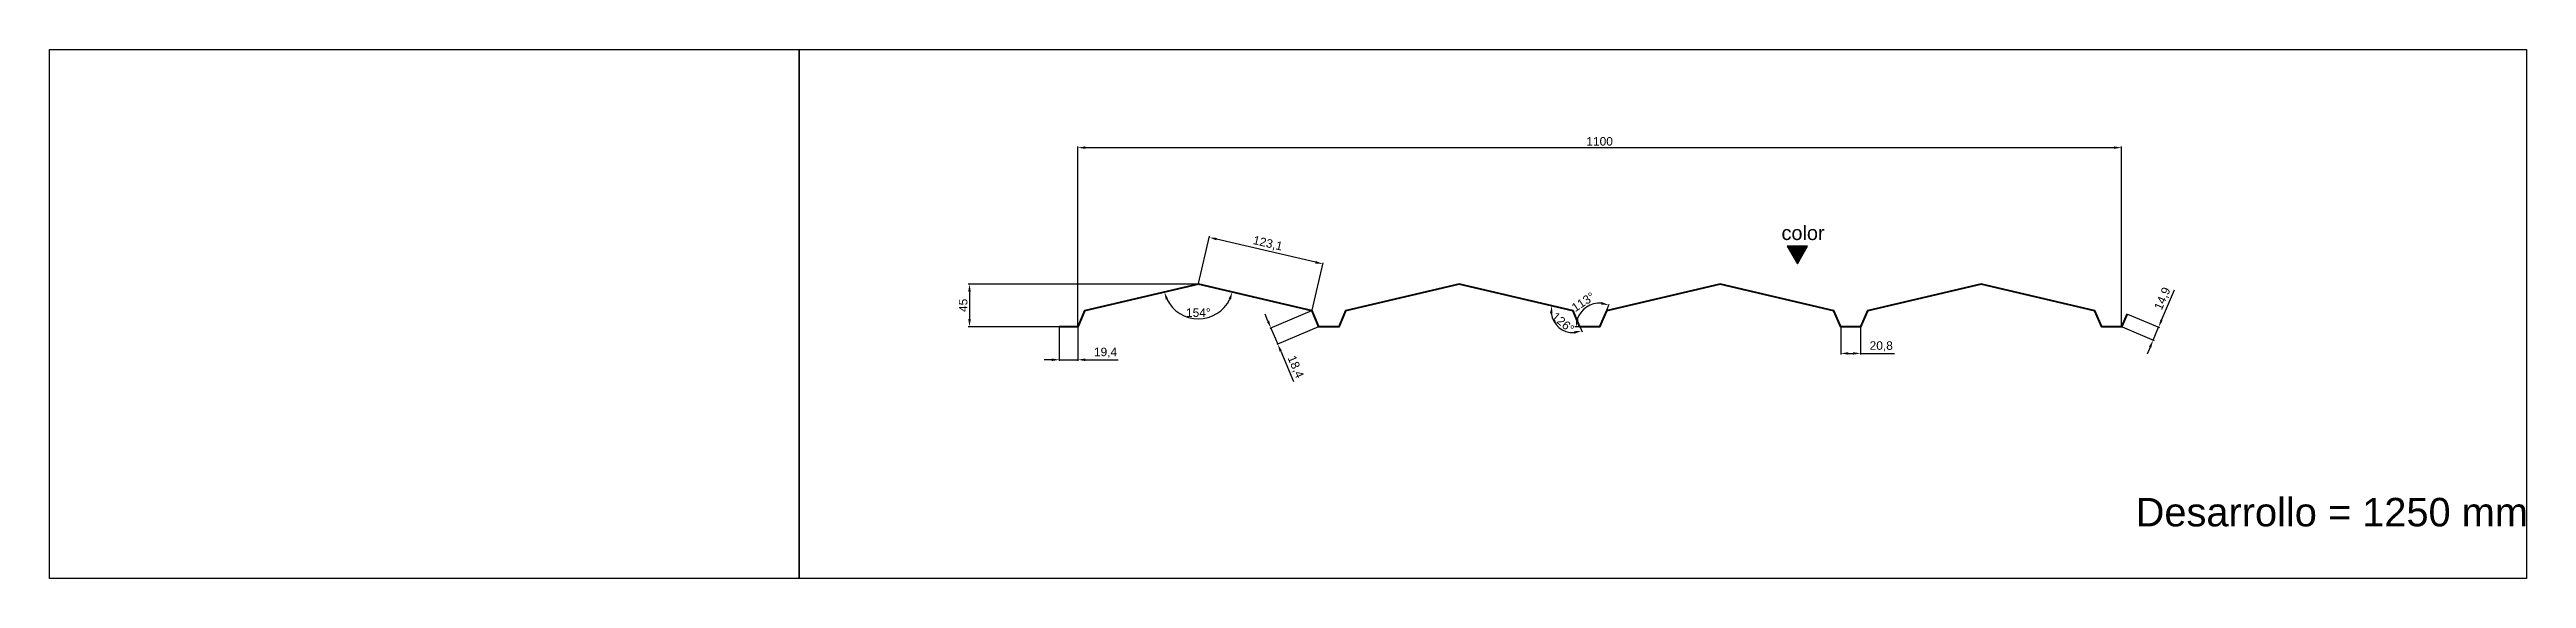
# Model space of a CAD drawing. Header units: millimetres. Extents: x 4334 to 41995838936, y 18500 to 30334.
# Drawn here: x 23076 to 25686, y 20170 to 20728 of the extents above; entities that cross this region are included whole.
import ezdxf

# ---------------------------------------------------------------- set-up
doc = ezdxf.new("R2010")
doc.units = ezdxf.units.MM
doc.layers.add('ANOTACIONES', color=7, linetype='Continuous', plot=False)
doc.layers.add('COTAS1', color=7, linetype='Continuous', lineweight=0)
doc.layers.add('FIBRA NEUTRA', color=1, linetype='Continuous', lineweight=40)
doc.layers.add('RECUADROS', color=253, linetype='Continuous')
doc.styles.get("Standard").update_dxf_attribs({"font": 'arial.ttf'})
doc.dimstyles.new('ISO-25', dxfattribs={"dimtxt": 9, "dimasz": 8, "dimexe": 1.25, "dimexo": 0.625, "dimgap": 2, "dimtad": 1, "dimdec": 1, "dimtxsty": 'Standard', "dimcen": 2.5, "dimadec": 0, "dimazin": 0, "dimtfac": 1, "dimtdec": 1, "dimtmove": 0, "dimatfit": 3, "dimfxl": 1, "dimarcsym": 0})

msp = doc.modelspace()

# ---------------------------------------------------------------- texts
at = {"layer": 'ANOTACIONES', "insert": (25274.34, 20255.18), "char_height": 30, "attachment_point": 1}
msp.add_mtext_dynamic_manual_height_columns('Desarrollo = 1250 mm', width=6765.1618, gutter_width=150, heights=[0], dxfattribs=at)

# ---------------------------------------------------------------- blocks, each defined once
blk = doc.blocks.new('Color superior')
at = {"layer": 'ANOTACIONES'}
h = blk.add_hatch(color=256, dxfattribs=at)
h.dxf.hatch_style = 1
h.paths.add_polyline_path([(10.7, 18.6), (-10.7, 18.6), (0, 0)])
blk.add_lwpolyline([(0, 0), (10.7, 18.6), (-10.7, 18.6)], close=True, dxfattribs=at)
at = {"layer": 'ANOTACIONES', "insert": (-16.7, 40.1), "char_height": 15, "attachment_point": 1}
blk.add_mtext_dynamic_manual_height_columns('color', width=249.804, gutter_width=75, heights=[0], dxfattribs=at)
blk = doc.blocks.new('*D402')
at = {"layer": 'COTAS1', "color": 0, "lineweight": -2, "transparency": 16777216}
for p, q in [((24159.4, 20436.2), (24159.4, 20625.6)), ((25251.4, 20624.3), (24167.4, 20624.3)), ((25259.4, 20436.2), (25259.4, 20625.6))]:
    blk.add_line(p, q, dxfattribs=at)
at = {"layer": 'COTAS1', "color": 0, "transparency": 16777216}
for points in [[(24167.4, 20625.7), (24167.4, 20623), (24159.4, 20624.3)], [(25251.4, 20625.7), (25251.4, 20623), (25259.4, 20624.3)]]:
    blk.add_solid(points, dxfattribs=at)
at = {"layer": 'Defpoints', "color": 0, "transparency": 16777216}
for p in [(24159.4, 20624.3), (24159.4, 20435.6), (25259.4, 20435.6)]:
    blk.add_point(p, dxfattribs=at)
at = {"layer": 'COTAS1', "color": 0, "transparency": 16777216, "insert": (24709.4, 20630.9), "char_height": 9, "attachment_point": 5}
blk.add_mtext('1100', dxfattribs=at)
blk = doc.blocks.new('*D403')
at = {"layer": 'COTAS1', "color": 0, "lineweight": -2, "transparency": 16777216}
for p, q in [((24286.6, 20481.2), (24298.3, 20531)), ((24410.1, 20503.5), (24305.8, 20527.9)), ((24406.5, 20453.1), (24418.2, 20502.9))]:
    blk.add_line(p, q, dxfattribs=at)
at = {"layer": 'COTAS1', "color": 0, "transparency": 16777216}
for points in [[(24306.1, 20529.2), (24305.5, 20526.6), (24298, 20529.7)], [(24410.4, 20504.8), (24409.8, 20502.2), (24417.9, 20501.7)]]:
    blk.add_solid(points, dxfattribs=at)
at = {"layer": 'Defpoints', "color": 0, "transparency": 16777216}
for p in [(24298, 20529.7), (24286.5, 20480.6), (24406.4, 20452.5)]:
    blk.add_point(p, dxfattribs=at)
at = {"layer": 'COTAS1', "color": 0, "transparency": 16777216, "insert": (24359.6, 20522.9), "char_height": 9, "attachment_point": 5, "rotation": 346.8306}
blk.add_mtext('123,1', dxfattribs=at)
blk = doc.blocks.new('*D404')
at = {"layer": 'COTAS1', "color": 0, "lineweight": -2, "transparency": 16777216}
for p, q in [((24359.9, 20441.5), (24356.8, 20448.8)), ((24405.8, 20452.3), (24361.9, 20433.6)), ((24363, 20434.1), (24370.2, 20417.2)), ((24413, 20435.3), (24369.1, 20416.7)), ((24373.3, 20409.8), (24386.8, 20378))]:
    blk.add_line(p, q, dxfattribs=at)
at = {"layer": 'COTAS1', "color": 0, "transparency": 16777216}
for points in [[(24361.1, 20442), (24358.7, 20440.9), (24363, 20434.1)], [(24374.6, 20410.3), (24372.1, 20409.3), (24370.2, 20417.2)]]:
    blk.add_solid(points, dxfattribs=at)
at = {"layer": 'Defpoints', "color": 0, "transparency": 16777216}
for p in [(24406.4, 20452.5), (24363, 20434.1), (24413.6, 20435.6)]:
    blk.add_point(p, dxfattribs=at)
at = {"layer": 'COTAS1', "color": 0, "transparency": 16777216, "insert": (24388.5, 20393.1), "char_height": 9, "attachment_point": 5, "rotation": 293}
blk.add_mtext('18,4', dxfattribs=at)
blk = doc.blocks.new('*D405')
at = {"layer": 'COTAS1', "color": 0, "lineweight": -2, "transparency": 16777216}
blk.add_arc((24286.5, 20480.6), 36.8, 205.6638, 334.3362, dxfattribs=at)
at = {"layer": 'COTAS1', "color": 0, "transparency": 16777216}
for points in [[(24252.1, 20464.2), (24254.6, 20465.1), (24250.7, 20472.2)], [(24318.4, 20465.1), (24320.9, 20464.2), (24322.3, 20472.2)]]:
    blk.add_solid(points, dxfattribs=at)
at = {"layer": 'Defpoints', "color": 0, "transparency": 16777216}
for p in [(24286.5, 20480.6), (24286.5, 20480.6), (24166.6, 20452.5), (24270.6, 20447.4), (24406.4, 20452.5)]:
    blk.add_point(p, dxfattribs=at)
at = {"layer": 'COTAS1', "color": 0, "transparency": 16777216, "insert": (24286.5, 20450.4), "char_height": 9, "attachment_point": 5}
blk.add_mtext('154°', dxfattribs=at)
blk = doc.blocks.new('*D406')
at = {"layer": 'COTAS1', "color": 0, "lineweight": -2, "transparency": 16777216}
blk.add_line((24688.8, 20435), (24690.9, 20430.1), dxfattribs=at)
blk.add_arc((24681.4, 20452.5), 23.1, 186.792, 273.0387, dxfattribs=at)
at = {"layer": 'COTAS1', "color": 0, "transparency": 16777216}
for points in [[(24657.1, 20449.8), (24659.8, 20449.7), (24658.9, 20457.8)], [(24682.3, 20430.8), (24682.9, 20428.2), (24690.4, 20431.3)]]:
    blk.add_solid(points, dxfattribs=at)
at = {"layer": 'Defpoints', "color": 0, "transparency": 16777216}
for p in [(24561.5, 20480.6), (24661.2, 20441.4), (24681.4, 20452.5), (24681.4, 20452.5), (24688.6, 20435.6)]:
    blk.add_point(p, dxfattribs=at)
at = {"layer": 'COTAS1', "color": 0, "transparency": 16777216, "insert": (24670.8, 20439.9), "char_height": 9, "attachment_point": 5, "rotation": 319.9153}
blk.add_mtext('126°', dxfattribs=at)
blk = doc.blocks.new('*D407')
at = {"layer": 'COTAS1', "color": 0, "lineweight": -2, "transparency": 16777216}
for p, q in [((24716.9, 20453.1), (24719.6, 20459.5)), ((24687.9, 20435.6), (24683.4, 20435.6))]:
    blk.add_line(p, q, dxfattribs=at)
blk.add_arc((24709.4, 20435.6), 24.8, 85.5623, 161.4377, dxfattribs=at)
at = {"layer": 'COTAS1', "color": 0, "transparency": 16777216}
for points in [[(24687.2, 20443.2), (24684.6, 20443.7), (24684.6, 20435.6)], [(24711.7, 20461.6), (24711, 20459), (24719.1, 20458.4)]]:
    blk.add_solid(points, dxfattribs=at)
at = {"layer": 'Defpoints', "color": 0, "transparency": 16777216}
for p in [(24703.1, 20459.5), (24716.6, 20452.5), (24688.6, 20435.6), (24709.4, 20435.6), (24709.4, 20435.6)]:
    blk.add_point(p, dxfattribs=at)
at = {"layer": 'COTAS1', "color": 0, "transparency": 16777216, "insert": (24692.1, 20461.7), "char_height": 9, "attachment_point": 5, "rotation": 33.5}
blk.add_mtext('113°', dxfattribs=at)
blk = doc.blocks.new('*D408')
at = {"layer": 'COTAS1', "color": 0, "lineweight": -2, "transparency": 16777216}
for p, q in [((25301.6, 20442.5), (25315.1, 20474.3)), ((25265.8, 20449), (25299.6, 20434.7)), ((25260, 20435.3), (25293.8, 20421)), ((25289.5, 20414.1), (25286.4, 20406.7)), ((25292.7, 20421.4), (25298.5, 20435.2))]:
    blk.add_line(p, q, dxfattribs=at)
at = {"layer": 'COTAS1', "color": 0, "transparency": 16777216}
for points in [[(25300.4, 20443.1), (25302.8, 20442), (25298.5, 20435.2)], [(25288.3, 20414.6), (25290.8, 20413.6), (25292.7, 20421.4)]]:
    blk.add_solid(points, dxfattribs=at)
at = {"layer": 'Defpoints', "color": 0, "transparency": 16777216}
for p in [(25265.2, 20449.3), (25259.4, 20435.6), (25298.5, 20435.2)]:
    blk.add_point(p, dxfattribs=at)
at = {"layer": 'COTAS1', "color": 0, "transparency": 16777216, "insert": (25303.1, 20465), "char_height": 9, "attachment_point": 5, "rotation": 67}
blk.add_mtext('14,9', dxfattribs=at)
blk = doc.blocks.new('*D409')
at = {"layer": 'COTAS1', "color": 0, "lineweight": -2, "transparency": 16777216}
for p, q in [((24963.6, 20434.9), (24963.6, 20406.2)), ((24984.4, 20434.9), (24984.4, 20406.2)), ((24971.6, 20407.5), (24976.4, 20407.5)), ((24984.4, 20407.5), (25020, 20407.5))]:
    blk.add_line(p, q, dxfattribs=at)
at = {"layer": 'COTAS1', "color": 0, "transparency": 16777216}
for points in [[(24971.6, 20408.8), (24971.6, 20406.1), (24963.6, 20407.5)], [(24976.4, 20408.8), (24976.4, 20406.1), (24984.4, 20407.5)]]:
    blk.add_solid(points, dxfattribs=at)
at = {"layer": 'Defpoints', "color": 0, "transparency": 16777216}
for p in [(24963.6, 20435.6), (24984.4, 20435.6), (24984.4, 20407.5)]:
    blk.add_point(p, dxfattribs=at)
at = {"layer": 'COTAS1', "color": 0, "transparency": 16777216, "insert": (25006.2, 20414.9), "char_height": 9, "attachment_point": 5}
blk.add_mtext('20,8', dxfattribs=at)
blk = doc.blocks.new('*D410')
at = {"layer": 'COTAS1', "color": 0, "lineweight": -2, "transparency": 16777216}
for p, q in [((24285.9, 20480.6), (24044.1, 20480.6)), ((24045.3, 20472.6), (24045.3, 20443.6)), ((24139.4, 20435.6), (24044.1, 20435.6))]:
    blk.add_line(p, q, dxfattribs=at)
at = {"layer": 'COTAS1', "color": 0, "transparency": 16777216}
for points in [[(24044, 20472.6), (24046.7, 20472.6), (24045.3, 20480.6)], [(24044, 20443.6), (24046.7, 20443.6), (24045.3, 20435.6)]]:
    blk.add_solid(points, dxfattribs=at)
at = {"layer": 'Defpoints', "color": 0, "transparency": 16777216}
for p in [(24286.5, 20480.6), (24045.3, 20435.6), (24140, 20435.6)]:
    blk.add_point(p, dxfattribs=at)
at = {"layer": 'COTAS1', "color": 0, "transparency": 16777216, "insert": (24038.7, 20458.1), "char_height": 9, "attachment_point": 5, "rotation": 90}
blk.add_mtext('45', dxfattribs=at)
blk = doc.blocks.new('*D411')
at = {"layer": 'COTAS1', "color": 0, "lineweight": -2, "transparency": 16777216}
for p, q in [((24140, 20434.9), (24140, 20399.5)), ((24159.4, 20434.9), (24159.4, 20399.5)), ((24132, 20400.8), (24124, 20400.8)), ((24140, 20400.8), (24159.4, 20400.8)), ((24167.4, 20400.8), (24201.9, 20400.8))]:
    blk.add_line(p, q, dxfattribs=at)
at = {"layer": 'COTAS1', "color": 0, "transparency": 16777216}
for points in [[(24132, 20402.1), (24132, 20399.4), (24140, 20400.8)], [(24167.4, 20402.1), (24167.4, 20399.4), (24159.4, 20400.8)]]:
    blk.add_solid(points, dxfattribs=at)
at = {"layer": 'Defpoints', "color": 0, "transparency": 16777216}
for p in [(24140, 20435.6), (24159.4, 20435.6), (24159.4, 20400.8)]:
    blk.add_point(p, dxfattribs=at)
at = {"layer": 'COTAS1', "color": 0, "transparency": 16777216, "insert": (24188.7, 20408.2), "char_height": 9, "attachment_point": 5}
blk.add_mtext('19,4', dxfattribs=at)

# ---------------------------------------------------------------- dimensions: what is measured, and where the dimension line sits
at = {"layer": 'COTAS1'}
for base, p1, p2, picture, middle in [((24159.42, 20624.32), (25259.42, 20435.55), (24159.42, 20435.55), '*D402', (24709.42, 20630.92)), ((24159.42, 20400.75), (24140, 20435.55), (24159.42, 20435.55), '*D411', (24188.67, 20408.16)), ((24984.4214, 20407.4825), (24963.5725, 20435.5547), (24984.4214, 20435.5547), '*D409', (25006.1963, 20414.8911))]:
    dim = msp.add_linear_dim(base=base, p1=p1, p2=p2, dimstyle='ISO-25', dxfattribs=at)
    dim.commit()
    dim.dimension.update_dxf_attribs({"geometry": picture, "text_midpoint": middle})
for p1, p2, distance, picture, middle in [((24406.38, 20452.5), (24286.5, 20480.55), -50.51, '*D403', (24359.63, 20522.93)), ((25259.42, 20435.55), (25265.25, 20449.28), -36.1, '*D408', (25303.1, 20465.02))]:
    dim = msp.add_aligned_dim(p1=p1, p2=p2, distance=distance, dimstyle='ISO-25', dxfattribs=at)
    dim.commit()
    dim.dimension.update_dxf_attribs({"geometry": picture, "text_midpoint": middle})
dim = msp.add_linear_dim(base=(24045.33, 20435.55), p1=(24286.5, 20480.55), p2=(24140, 20435.55), angle=90, dimstyle='ISO-25', dxfattribs=at)
dim.commit()
dim.dimension.update_dxf_attribs({"geometry": '*D410', "text_midpoint": (24038.75, 20458.05)})
for base, line1, line2, picture, middle in [((24270.61, 20447.41), ((24406.38, 20452.5), (24286.5, 20480.55)), ((24286.5, 20480.55), (24166.62, 20452.5)), '*D405', (24286.5, 20450.39)), ((24661.17, 20441.36), ((24688.57, 20435.55), (24681.38, 20452.5)), ((24681.38, 20452.5), (24561.5, 20480.55)), '*D406', (24670.76, 20439.89)), ((24703.14, 20459.55), ((24716.62, 20452.5), (24709.42, 20435.55)), ((24709.42, 20435.55), (24688.57, 20435.55)), '*D407', (24692.09, 20461.74))]:
    dim = msp.add_angular_dim_2l(base=base, line1=line1, line2=line2, dimstyle='ISO-25', dxfattribs=at)
    dim.commit()
    dim.dimension.update_dxf_attribs({"geometry": picture, "text_midpoint": middle})
dim = msp.add_linear_dim(base=(24363.03, 20434.1), p1=(24413.57, 20435.55), p2=(24406.38, 20452.5), angle=113.00001, dimstyle='ISO-25', dxfattribs=at)
dim.commit()
dim.dimension.update_dxf_attribs({"geometry": '*D404', "text_midpoint": (24381.65, 20390.23), "dimtype": 161})

# ---------------------------------------------------------------- linework, layer by layer
at = {"layer": 'FIBRA NEUTRA'}
msp.add_lwpolyline([(25265.25, 20449.28), (25259.42, 20435.55), (25238.57, 20435.55), (25231.38, 20452.5), (25111.5, 20480.55), (24991.62, 20452.5), (24984.42, 20435.55), (24963.57, 20435.55), (24956.38, 20452.5), (24836.5, 20480.55), (24716.62, 20452.5), (24709.42, 20435.55), (24688.57, 20435.55), (24681.38, 20452.5), (24561.5, 20480.55), (24441.62, 20452.5), (24434.42, 20435.55), (24413.57, 20435.55), (24406.38, 20452.5), (24286.5, 20480.55), (24166.62, 20452.5), (24159.42, 20435.55), (24140, 20435.55)], dxfattribs=at)
at = {"layer": 'RECUADROS', "color": 0, "lineweight": 30}
for points in [[(23075.8, 20727.73), (23865.91, 20727.73), (23865.91, 20170.27), (23075.8, 20170.27)], [(23865.91, 20727.73), (25686.18, 20727.73), (25686.18, 20170.27), (23865.91, 20170.27)]]:
    msp.add_lwpolyline(points, close=True, dxfattribs=at)

# ---------------------------------------------------------------- block references
at = {"layer": 'ANOTACIONES'}
msp.add_blockref('Color superior', (24917.78, 20501.86), dxfattribs=at)

msp.set_redraw_order([(e.dxf.handle, doc.entitydb.next_handle()) for e in msp.query("TEXT MTEXT ATTDEF DIMENSION ARC_DIMENSION")])  # texts and dimensions are drawn at this point

doc.saveas('drawing.dxf')
